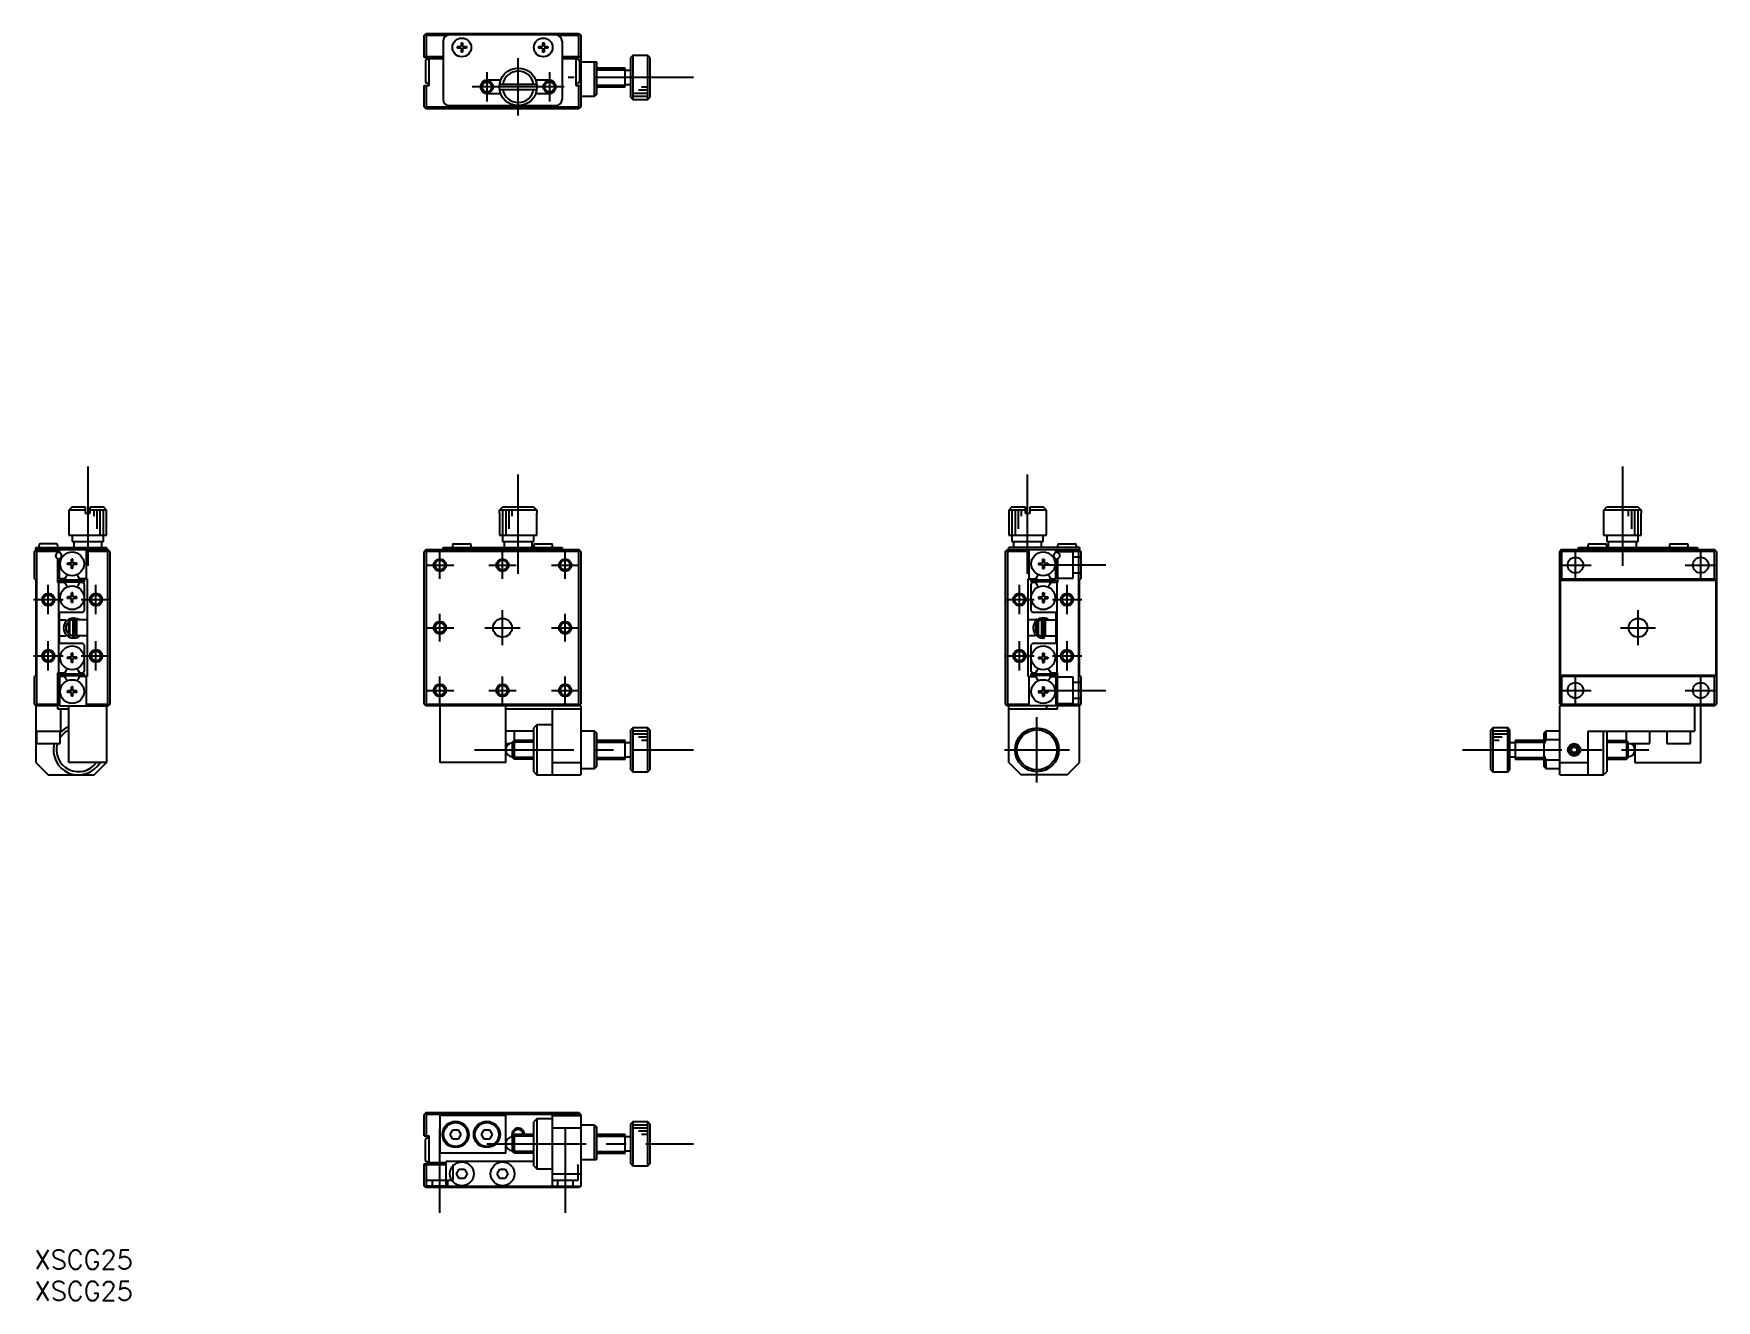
# Model space of a CAD drawing. Extents: x 0 to 269, y -8 to 194.
import ezdxf

# ---------------------------------------------------------------- set-up
doc = ezdxf.new("R2010")
doc.units = 0
doc.header["$LTSCALE"] = 0.5
doc.linetypes.add('CENTER', pattern=[50.8, 31.75, -6.35, 6.35, -6.35])
doc.linetypes.add('DASHED', pattern=[19.05, 12.7, -6.35])
for name, color, linetype in [('MSM_CENTER', 1, 'CENTER'), ('MSM_CONTINUOUS', 7, 'CONTINUOUS'), ('MSM_DASHED', 4, 'DASHED'), ('MSM_NARROW', 5, 'CONTINUOUS'), ('MSM_PART_NUMBER', 7, 'CONTINUOUS')]:
    doc.layers.add(name, color=color, linetype=linetype)
doc.styles.get("Standard").update_dxf_attribs({"font": 'txt.shx', "height": 3, "bigfont": 'bigfont.shx'})

# ---------------------------------------------------------------- blocks, each defined once
blk = doc.blocks.new('*U2')
at = {"layer": 'MSM_PART_NUMBER'}
blk.add_text('XSCG25', height=3, dxfattribs=at).set_placement((0, -3))
blk = doc.blocks.new('*U3')
at = {"layer": 'MSM_PART_NUMBER'}
blk.add_text('XSCG25', height=3, dxfattribs=at).set_placement((0, -8))

msp = doc.modelspace()

# ---------------------------------------------------------------- linework, layer by layer
at = {"layer": 'MSM_CENTER'}
for p, q in [((72.216783, 188.168367), (72.216783, 183.482171)), ((77.216783, 181.225269), (77.216783, 190.425269)), ((82.216783, 188.168367), (82.216783, 183.482171)), ((84.559881, 185.825269), (69.873685, 185.825269)), ((105.216783, 187.325269), (85.216783, 187.325269)), ((8.5, 125.181801), (8.5, 108.039572)), ((77.216783, 108.039572), (77.216783, 125.181801)), ((158.541909, 108.039572), (158.541909, 125.181801)), ((253.508715, 125.181801), (253.508715, 108.039572)), ((64.716783, 107.23346), (64.716783, 111.63346)), ((74.716783, 107.23346), (74.716783, 111.63346)), ((84.716783, 107.23346), (84.716783, 111.63346)), ((246.008715, 106.93346), (246.008715, 111.93346)), ((266.008715, 106.93346), (266.008715, 111.93346)), ((62.516783, 109.43346), (66.916783, 109.43346)), ((72.516783, 109.43346), (76.916783, 109.43346)), ((82.516783, 109.43346), (86.916783, 109.43346)), ((171.041909, 109.43346), (161.041909, 109.43346)), ((243.508715, 109.43346), (248.508715, 109.43346)), ((263.508715, 109.43346), (268.508715, 109.43346)), ((2.2, 101.590362), (2.2, 106.276558)), ((9.8, 101.590362), (9.8, 106.276558)), ((157.241909, 101.590362), (157.241909, 106.276558)), ((164.841909, 101.590362), (164.841909, 106.276558)), ((-0.143098, 103.93346), (4.543098, 103.93346)), ((7.456902, 103.93346), (12.143098, 103.93346)), ((74.716783, 96.63346), (74.716783, 102.23346)), ((154.898811, 103.93346), (159.585007, 103.93346)), ((162.498811, 103.93346), (167.185007, 103.93346)), ((256.008715, 96.63346), (256.008715, 102.23346)), ((62.516783, 99.43346), (66.916783, 99.43346)), ((64.716783, 97.23346), (64.716783, 101.63346)), ((71.916783, 99.43346), (77.516783, 99.43346)), ((82.516783, 99.43346), (86.916783, 99.43346)), ((84.716783, 97.23346), (84.716783, 101.63346)), ((253.208715, 99.43346), (258.808715, 99.43346)), ((2.2, 92.590362), (2.2, 97.276558)), ((9.8, 92.590362), (9.8, 97.276558)), ((157.241909, 92.590362), (157.241909, 97.276558)), ((164.841909, 92.590362), (164.841909, 97.276558)), ((-0.143098, 94.93346), (4.543098, 94.93346)), ((7.456902, 94.93346), (12.143098, 94.93346)), ((154.898811, 94.93346), (159.585007, 94.93346)), ((162.498811, 94.93346), (167.185007, 94.93346)), ((64.716783, 87.23346), (64.716783, 91.63346)), ((74.716783, 87.23346), (74.716783, 91.63346)), ((84.716783, 87.23346), (84.716783, 91.63346)), ((246.008715, 86.93346), (246.008715, 91.93346)), ((266.008715, 86.93346), (266.008715, 91.93346)), ((62.516783, 89.43346), (66.916783, 89.43346)), ((72.516783, 89.43346), (76.916783, 89.43346)), ((82.516783, 89.43346), (86.916783, 89.43346)), ((161.041909, 89.43346), (171.041909, 89.43346)), ((243.508715, 89.43346), (248.508715, 89.43346)), ((263.508715, 89.43346), (268.508715, 89.43346)), ((160.041909, 74.73346), (160.041909, 85.13346)), ((70.216783, 79.93346), (105.216783, 79.93346)), ((154.841909, 79.93346), (165.241909, 79.93346)), ((227.989571, 79.93346), (257.734707, 79.93346)), ((64.666783, 19.33911), (64.666783, 6)), ((84.716783, 19.33911), (84.716783, 6)), ((72.204285, 17), (105.208003, 17))]:
    msp.add_line(p, q, dxfattribs=at)
at = {"layer": 'MSM_CONTINUOUS'}
for p, q in [((62.216783, 194.025269), (62.516783, 194.325269)), ((62.216783, 190.525269), (62.216783, 194.025269)), ((62.366783, 194.175269), (62.516783, 194.025269)), ((62.516783, 194.325269), (86.916783, 194.325269)), ((65.780893, 194.025269), (62.516783, 194.025269)), ((62.516783, 194.025269), (62.516783, 190.625269)), ((83.216783, 194.125269), (66.216783, 194.125269)), ((86.916783, 194.025269), (83.652673, 194.025269)), ((86.916783, 194.325269), (87.216783, 194.025269)), ((86.916783, 194.025269), (87.066783, 194.175269)), ((86.916783, 190.625269), (86.916783, 194.025269)), ((87.216783, 194.125269), (87.116783, 194.125269)), ((87.216783, 194.125269), (87.216783, 182.625269)), ((65.216783, 193.125269), (65.216783, 183.825269)), ((67.466783, 192.250269), (68.091783, 192.250269)), ((67.466783, 192.250269), (67.466783, 192.000269)), ((68.091783, 192.000269), (67.466783, 192.000269)), ((68.091783, 192.875269), (68.341783, 192.875269)), ((68.091783, 192.875269), (68.091783, 192.250269)), ((68.091783, 192.000269), (68.091783, 191.375269)), ((68.341783, 191.375269), (68.091783, 191.375269)), ((68.341783, 192.875269), (68.341783, 192.250269)), ((68.341783, 192.250269), (68.966783, 192.250269)), ((68.341783, 192.000269), (68.341783, 191.375269)), ((68.966783, 192.000269), (68.341783, 192.000269)), ((68.966783, 192.250269), (68.966783, 192.000269)), ((80.466783, 192.250269), (81.091783, 192.250269)), ((80.466783, 192.250269), (80.466783, 192.000269)), ((81.091783, 192.000269), (80.466783, 192.000269)), ((81.091783, 192.875269), (81.341783, 192.875269)), ((81.091783, 192.875269), (81.091783, 192.250269)), ((81.091783, 192.000269), (81.091783, 191.375269)), ((81.341783, 191.375269), (81.091783, 191.375269)), ((81.341783, 192.875269), (81.341783, 192.250269)), ((81.341783, 192.250269), (81.966783, 192.250269)), ((81.341783, 192.000269), (81.341783, 191.375269)), ((81.966783, 192.000269), (81.341783, 192.000269)), ((81.966783, 192.250269), (81.966783, 192.000269)), ((84.216783, 193.125269), (84.216783, 183.825269)), ((95.516783, 190.825269), (95.216783, 190.525269)), ((95.516783, 190.825269), (95.516783, 183.825269)), ((97.916783, 190.825269), (95.516783, 190.825269)), ((97.916783, 183.825269), (97.916783, 190.825269)), ((98.216783, 190.525269), (97.916783, 190.825269)), ((65.216783, 190.625269), (62.216783, 190.625269)), ((63.016783, 190.525269), (62.216783, 190.525269)), ((62.416783, 189.975269), (62.416783, 186.675269)), ((62.766783, 190.225269), (62.666783, 190.225269)), ((63.016783, 186.025269), (63.016783, 190.525269)), ((65.216783, 190.325269), (63.016783, 190.325269)), ((87.216783, 190.625269), (84.216783, 190.625269)), ((86.416783, 190.325269), (84.216783, 190.325269)), ((87.216783, 190.525269), (86.416783, 190.525269)), ((86.416783, 190.525269), (86.416783, 186.025269)), ((86.766783, 190.225269), (86.666783, 190.225269)), ((87.016783, 189.975269), (87.016783, 186.675269)), ((87.216783, 189.825269), (89.716783, 189.825269)), ((89.416783, 184.325269), (89.416783, 189.825269)), ((89.716783, 189.825269), (89.716783, 184.625269)), ((94.316783, 188.825269), (89.716802, 188.825269)), ((94.316783, 185.825269), (94.316783, 188.825269)), ((95.216783, 188.425269), (94.316783, 188.425269)), ((95.216783, 184.125269), (95.216783, 190.525269)), ((98.216783, 190.525269), (98.216783, 184.125269)), ((62.216783, 182.625269), (62.216783, 186.025269)), ((62.216783, 186.025269), (63.016783, 186.025269)), ((62.516783, 186.025269), (62.516783, 182.625269)), ((62.666783, 186.425269), (62.766783, 186.425269)), ((72.316783, 186.925269), (74.425726, 186.925269)), ((80.189997, 186.225269), (74.243569, 186.225269)), ((74.243569, 185.425269), (80.189997, 185.425269)), ((80.00784, 186.925269), (82.116783, 186.925269)), ((86.416783, 186.025269), (87.216783, 186.025269)), ((86.666783, 186.425269), (86.766783, 186.425269)), ((86.916783, 182.625269), (86.916783, 186.025269)), ((89.716802, 185.825269), (94.316783, 185.825269)), ((94.316783, 186.225269), (95.216783, 186.225269)), ((66.216783, 182.825269), (83.216783, 182.825269)), ((74.425726, 184.725269), (72.316783, 184.725269)), ((82.116783, 184.725269), (80.00784, 184.725269)), ((87.216783, 184.325269), (89.416783, 184.325269)), ((89.416783, 184.325269), (89.716783, 184.625269)), ((95.216783, 184.125269), (95.516783, 183.825269)), ((95.516783, 183.825269), (97.916783, 183.825269)), ((97.916783, 183.825269), (98.216783, 184.125269)), ((62.516783, 182.325269), (62.216783, 182.625269)), ((62.516783, 182.625269), (62.366783, 182.475269)), ((62.516783, 182.625269), (86.916783, 182.625269)), ((86.916783, 182.325269), (62.516783, 182.325269)), ((87.066783, 182.475269), (86.916783, 182.625269)), ((87.216783, 182.625269), (86.916783, 182.325269)), ((6, 118.73346), (5.5, 118.23346)), ((8.1, 118.23346), (5.5, 118.23346)), ((5.5, 118.23346), (5.5, 114.23346)), ((6, 118.73346), (8.1, 118.73346)), ((8.1, 118.73346), (8.1, 117.73346)), ((8.9, 118.73346), (11, 118.73346)), ((8.9, 117.73346), (8.9, 118.73346)), ((11.5, 118.23346), (8.9, 118.23346)), ((11.5, 118.23346), (11, 118.73346)), ((11.5, 114.23346), (11.5, 118.23346)), ((74.243569, 118.23346), (74.74899, 118.73346)), ((74.243569, 117.73346), (74.243569, 118.23346)), ((80.189997, 118.23346), (74.243569, 118.23346)), ((74.74899, 118.73346), (79.684575, 118.73346)), ((79.684575, 118.73346), (80.189997, 118.23346)), ((80.189997, 118.23346), (80.189997, 117.73346)), ((156.041909, 118.73346), (155.541909, 118.23346)), ((158.141909, 118.23346), (155.541909, 118.23346)), ((155.541909, 118.23346), (155.541909, 114.23346)), ((156.041909, 118.73346), (158.141909, 118.73346)), ((158.141909, 118.73346), (158.141909, 117.73346)), ((158.941909, 118.73346), (161.041909, 118.73346)), ((158.941909, 117.73346), (158.941909, 118.73346)), ((161.541909, 118.23346), (158.941909, 118.23346)), ((161.541909, 118.23346), (161.041909, 118.73346)), ((161.541909, 114.23346), (161.541909, 118.23346)), ((250.535502, 118.23346), (251.040923, 118.73346)), ((256.481929, 118.23346), (250.535502, 118.23346)), ((250.535502, 117.73346), (250.535502, 118.23346)), ((251.040923, 118.73346), (255.976508, 118.73346)), ((255.976508, 118.73346), (256.481929, 118.23346)), ((256.481929, 118.23346), (256.481929, 117.73346)), ((8.1, 117.73346), (8.9, 117.73346)), ((74.216783, 117.73346), (74.243569, 117.73346)), ((74.216783, 117.73346), (74.216783, 114.23346)), ((80.189997, 117.73346), (80.216783, 117.73346)), ((80.216783, 114.23346), (80.216783, 117.73346)), ((158.141909, 117.73346), (158.941909, 117.73346)), ((250.508715, 117.73346), (250.508715, 114.23346)), ((250.508715, 117.73346), (250.535502, 117.73346)), ((256.481929, 117.73346), (256.508715, 117.73346)), ((256.508715, 114.23346), (256.508715, 117.73346)), ((5.5, 114.23346), (11.5, 114.23346)), ((6, 114.23346), (6, 113.23346)), ((6, 113.23346), (11, 113.23346)), ((6.25, 113.23346), (6.25, 112.23346)), ((10.75, 112.23346), (10.75, 113.23346)), ((11, 113.23346), (11, 114.23346)), ((74.216783, 114.23346), (80.216783, 114.23346)), ((74.716783, 114.23346), (74.716783, 113.23346)), ((74.716783, 113.23346), (79.716783, 113.23346)), ((74.966783, 113.23346), (74.966783, 112.23346)), ((79.466783, 112.23346), (79.466783, 113.23346)), ((79.716783, 113.23346), (79.716783, 114.23346)), ((155.541909, 114.23346), (161.541909, 114.23346)), ((156.041909, 114.23346), (156.041909, 113.23346)), ((156.041909, 113.23346), (161.041909, 113.23346)), ((156.291909, 113.23346), (156.291909, 112.23346)), ((160.791909, 112.23346), (160.791909, 113.23346)), ((161.041909, 113.23346), (161.041909, 114.23346)), ((250.508715, 114.23346), (256.508715, 114.23346)), ((251.008715, 114.23346), (251.008715, 113.23346)), ((251.008715, 113.23346), (256.008715, 113.23346)), ((251.258715, 113.23346), (251.258715, 112.23346)), ((255.758715, 112.23346), (255.758715, 113.23346)), ((256.008715, 113.23346), (256.008715, 114.23346)), ((0, 111.63346), (0.3, 111.93346)), ((0, 107.23346), (0, 111.63346)), ((0.3, 111.63346), (0.15, 111.78346)), ((0.2, 111.93346), (0.2, 112.23346)), ((0.2, 112.23346), (11.5, 112.23346)), ((0.2, 111.93346), (11.7, 111.93346)), ((0.3, 111.63346), (0.3, 87.23346)), ((3.7, 111.63346), (0.3, 111.63346)), ((0.7, 112.58346), (0.7, 112.48346)), ((3.45, 112.83346), (0.95, 112.83346)), ((3.7, 112.48346), (3.7, 112.58346)), ((3.7, 111.41043), (3.7, 111.93346)), ((3.7, 106.63346), (3.7, 110.45649)), ((4, 111.41043), (4, 111.93346)), ((4, 107.23346), (4, 110.45649)), ((5.875, 109.75846), (5.875, 110.38346)), ((6.125, 110.38346), (5.875, 110.38346)), ((6.125, 109.75846), (6.125, 110.38346)), ((8.3, 107.23346), (8.3, 111.93346)), ((11.7, 111.63346), (8.3, 111.63346)), ((11.5, 112.23346), (11.5, 111.93346)), ((12, 111.63346), (11.7, 111.93346)), ((11.85, 111.78346), (11.7, 111.63346)), ((11.7, 87.23346), (11.7, 111.63346)), ((12, 111.63346), (12, 87.23346)), ((62.516783, 111.93346), (62.216783, 111.63346)), ((62.216783, 87.23346), (62.216783, 111.63346)), ((62.516783, 111.63346), (62.366783, 111.78346)), ((62.516783, 111.93346), (86.916783, 111.93346)), ((86.916783, 111.63346), (62.516783, 111.63346)), ((62.516783, 111.63346), (62.516783, 87.23346)), ((65.216783, 111.93346), (65.216783, 112.23346)), ((65.216783, 112.23346), (84.216783, 112.23346)), ((66.716783, 112.58346), (66.716783, 112.48346)), ((66.966783, 112.83346), (69.466783, 112.83346)), ((69.716783, 112.48346), (69.716783, 112.58346)), ((79.716783, 112.58346), (79.716783, 112.48346)), ((79.966783, 112.83346), (82.466783, 112.83346)), ((82.716783, 112.48346), (82.716783, 112.58346)), ((84.216783, 112.23346), (84.216783, 111.93346)), ((87.216783, 111.63346), (86.916783, 111.93346)), ((87.066783, 111.78346), (86.916783, 111.63346)), ((86.916783, 87.23346), (86.916783, 111.63346)), ((87.216783, 111.63346), (87.216783, 87.23346)), ((155.041909, 111.63346), (155.341909, 111.93346)), ((155.041909, 87.23346), (155.041909, 111.63346)), ((155.341909, 111.63346), (155.191909, 111.78346)), ((155.341909, 111.93346), (166.841909, 111.93346)), ((158.741909, 111.63346), (155.341909, 111.63346)), ((155.341909, 111.63346), (155.341909, 87.23346)), ((155.541909, 111.93346), (155.541909, 112.23346)), ((166.841909, 112.23346), (155.541909, 112.23346)), ((158.741909, 111.93346), (158.741909, 107.23346)), ((160.916909, 110.38346), (161.166909, 110.38346)), ((160.916909, 110.38346), (160.916909, 109.75846)), ((161.166909, 110.38346), (161.166909, 109.75846)), ((163.041909, 111.41043), (163.041909, 111.93346)), ((163.041909, 107.23346), (163.041909, 110.45649)), ((163.341909, 112.58346), (163.341909, 112.48346)), ((163.341909, 111.41043), (163.341909, 111.93346)), ((166.741909, 111.63346), (163.341909, 111.63346)), ((163.341909, 110.45649), (163.341909, 106.63346)), ((163.591909, 112.83346), (166.091909, 112.83346)), ((166.341909, 112.48346), (166.341909, 112.58346)), ((166.741909, 111.93346), (167.041909, 111.63346)), ((166.891909, 111.78346), (166.741909, 111.63346)), ((166.741909, 87.23346), (166.741909, 111.63346)), ((166.841909, 112.23346), (166.841909, 111.93346)), ((167.041909, 111.63346), (167.041909, 107.23346)), ((243.808715, 111.93346), (243.508715, 111.63346)), ((243.508715, 87.23346), (243.508715, 111.63346)), ((243.808715, 111.63346), (243.658715, 111.78346)), ((243.808715, 111.93346), (268.208715, 111.93346)), ((268.208715, 111.63346), (243.808715, 111.63346)), ((243.808715, 111.63346), (243.808715, 107.23346)), ((246.508715, 111.93346), (246.508715, 112.23346)), ((246.508715, 112.23346), (265.508715, 112.23346)), ((248.008715, 112.58346), (248.008715, 112.48346)), ((248.258715, 112.83346), (250.758715, 112.83346)), ((251.008715, 112.48346), (251.008715, 112.58346)), ((261.008715, 112.58346), (261.008715, 112.48346)), ((261.258715, 112.83346), (263.758715, 112.83346)), ((264.008715, 112.48346), (264.008715, 112.58346)), ((265.508715, 112.23346), (265.508715, 111.93346)), ((268.508715, 111.63346), (268.208715, 111.93346)), ((268.358715, 111.78346), (268.208715, 111.63346)), ((268.208715, 107.23346), (268.208715, 111.63346)), ((268.508715, 111.63346), (268.508715, 87.23346)), ((4.968997, 107.52871), (4.798534, 107.23346)), ((5.25, 109.50846), (5.25, 109.75846)), ((5.875, 109.75846), (5.25, 109.75846)), ((5.875, 109.50846), (5.25, 109.50846)), ((5.875, 108.88346), (5.875, 109.50846)), ((6.125, 108.88346), (5.875, 108.88346)), ((6.75, 109.75846), (6.125, 109.75846)), ((6.75, 109.50846), (6.125, 109.50846)), ((6.125, 108.88346), (6.125, 109.50846)), ((6.75, 109.50846), (6.75, 109.75846)), ((7.201466, 107.23346), (7.031004, 107.52871)), ((159.840443, 107.23346), (160.010906, 107.52871)), ((160.291909, 109.75846), (160.916909, 109.75846)), ((160.291909, 109.75846), (160.291909, 109.50846)), ((160.291909, 109.50846), (160.916909, 109.50846)), ((160.916909, 109.50846), (160.916909, 108.88346)), ((160.916909, 108.88346), (161.166909, 108.88346)), ((161.166909, 109.75846), (161.791909, 109.75846)), ((161.166909, 109.50846), (161.166909, 108.88346)), ((161.166909, 109.50846), (161.791909, 109.50846)), ((161.791909, 109.75846), (161.791909, 109.50846)), ((162.072912, 107.52871), (162.243375, 107.23346)), ((0, 107.23346), (0.2, 107.03346)), ((0.2, 107.03346), (0.2, 91.83346)), ((4.798534, 106.63346), (3.7, 106.63346)), ((3.8, 106.63346), (3.8, 92.23346)), ((4.798534, 107.23346), (4, 107.23346)), ((4, 107.08346), (8, 107.08346)), ((4, 107.08346), (4, 106.78346)), ((4, 106.78346), (8, 106.78346)), ((4.968997, 106.33821), (4.798534, 106.63346)), ((5.875, 104.35846), (5.875, 104.98346)), ((6.125, 104.98346), (5.875, 104.98346)), ((6.125, 104.35846), (6.125, 104.98346)), ((7.201466, 106.63346), (7.031004, 106.33821)), ((8.4, 107.23346), (7.201466, 107.23346)), ((7.7, 106.63346), (7.201466, 106.63346)), ((8, 106.33346), (7.7, 106.63346)), ((8, 106.78346), (8, 107.08346)), ((8, 102.23346), (8, 106.33346)), ((8.4, 107.23346), (8.4, 91.63346)), ((158.641909, 107.23346), (159.840443, 107.23346)), ((158.641909, 91.63346), (158.641909, 107.23346)), ((159.041909, 107.083462), (163.041909, 107.083462)), ((159.041909, 107.08346), (159.041909, 106.78346)), ((163.041909, 106.78346), (159.041909, 106.78346)), ((159.341909, 106.63346), (159.041909, 106.33346)), ((159.041909, 106.33346), (159.041909, 102.23346)), ((159.840443, 106.63346), (159.341909, 106.63346)), ((160.010906, 106.33821), (159.840443, 106.63346)), ((160.916909, 104.98346), (161.166909, 104.98346)), ((160.916909, 104.98346), (160.916909, 104.35846)), ((161.166909, 104.98346), (161.166909, 104.35846)), ((162.243375, 106.63346), (162.072912, 106.33821)), ((162.243375, 107.23346), (163.041909, 107.23346)), ((163.341909, 106.63346), (162.243375, 106.63346)), ((163.041909, 106.78346), (163.041909, 107.08346)), ((163.241909, 92.23346), (163.241909, 106.63346)), ((166.841909, 107.03346), (167.041909, 107.23346)), ((166.841909, 91.83346), (166.841909, 107.03346)), ((243.608715, 107.03346), (243.808715, 107.23346)), ((243.608715, 91.83346), (243.608715, 107.03346)), ((243.608715, 107.03346), (268.408715, 107.03346)), ((243.808715, 107.23346), (268.208715, 107.23346)), ((268.208715, 107.23346), (268.408715, 107.03346)), ((268.408715, 107.03346), (268.408715, 91.83346)), ((5.25, 104.10846), (5.25, 104.35846)), ((5.875, 104.35846), (5.25, 104.35846)), ((5.875, 104.10846), (5.25, 104.10846)), ((5.875, 103.48346), (5.875, 104.10846)), ((6.125, 103.48346), (5.875, 103.48346)), ((6.75, 104.35846), (6.125, 104.35846)), ((6.75, 104.10846), (6.125, 104.10846)), ((6.125, 103.48346), (6.125, 104.10846)), ((6.75, 104.10846), (6.75, 104.35846)), ((7.7, 101.93346), (8, 102.23346)), ((159.041909, 102.23346), (159.341909, 101.93346)), ((160.291909, 104.35846), (160.916909, 104.35846)), ((160.291909, 104.35846), (160.291909, 104.10846)), ((160.291909, 104.10846), (160.916909, 104.10846)), ((160.916909, 104.10846), (160.916909, 103.48346)), ((160.916909, 103.48346), (161.166909, 103.48346)), ((161.166909, 104.35846), (161.791909, 104.35846)), ((161.166909, 104.10846), (161.166909, 103.48346)), ((161.166909, 104.10846), (161.791909, 104.10846)), ((161.791909, 104.35846), (161.791909, 104.10846)), ((4, 101.93346), (7.7, 101.93346)), ((4, 96.93346), (4, 101.93346)), ((5.054234, 100.66346), (4, 100.66346)), ((5.6, 100.63346), (5.4, 100.42341)), ((5.4, 100.42341), (5.4, 98.443511)), ((5.6, 100.63346), (5.6, 98.23346)), ((5.9, 100.63346), (5.6, 100.63346)), ((5.9, 100.68346), (5.9, 100.63346)), ((6.1, 100.68346), (5.9, 100.68346)), ((6.087035, 100.763708), (6.083289, 100.683695)), ((6.111411, 100.886905), (6.087035, 100.763708)), ((6.098381, 100.77397), (6.098381, 97.994316)), ((6.103839, 100.679621), (6.1, 100.68346)), ((6.1, 100.68346), (6.1, 98.18346)), ((6.180579, 100.960457), (6.111411, 100.886905)), ((6.279755, 100.983789), (6.180579, 100.960457)), ((6.37656, 100.947021), (6.279755, 100.983789)), ((6.984845, 100.793418), (6.295189, 100.982195)), ((6.43544, 100.864012), (6.37656, 100.947021)), ((6.462562, 100.778792), (6.449518, 100.772659)), ((6.7, 100.68346), (6.460273, 100.443732)), ((6.493286, 100.791922), (6.462562, 100.778792)), ((6.524619, 100.803501), (6.493286, 100.791922)), ((6.556483, 100.813503), (6.524619, 100.803501)), ((6.5888, 100.821902), (6.556483, 100.813503)), ((6.62149, 100.828679), (6.5888, 100.821902)), ((6.654473, 100.833816), (6.62149, 100.828679)), ((6.687669, 100.837301), (6.654473, 100.833816)), ((6.720995, 100.839127), (6.687669, 100.837301)), ((6.7, 100.68346), (6.7, 98.18346)), ((8.4, 100.68346), (6.7, 100.68346)), ((6.75437, 100.839287), (6.720995, 100.839127)), ((6.787712, 100.837782), (6.75437, 100.839287)), ((6.820939, 100.834615), (6.787712, 100.837782)), ((6.853969, 100.829794), (6.820939, 100.834615)), ((6.886721, 100.823331), (6.853969, 100.829794)), ((6.919115, 100.815241), (6.886721, 100.823331)), ((6.951071, 100.805543), (6.919115, 100.815241)), ((6.98251, 100.794261), (6.951071, 100.805543)), ((7.013355, 100.781422), (6.98251, 100.794261)), ((7.043529, 100.767058), (7.013355, 100.781422)), ((7.072956, 100.751204), (7.043529, 100.767058)), ((7.100077, 100.734848), (7.072956, 100.751204)), ((7.085717, 100.691227), (7.081813, 100.68346)), ((7.089217, 100.698464), (7.085717, 100.691227)), ((7.092294, 100.705134), (7.089217, 100.698464)), ((7.094932, 100.711203), (7.092294, 100.705134)), ((7.104062, 100.728571), (7.09247, 100.683484)), ((7.097118, 100.71664), (7.094932, 100.711203)), ((7.098841, 100.721418), (7.097118, 100.71664)), ((7.100093, 100.725513), (7.098841, 100.721418)), ((7.099133, 100.735125), (7.100287, 100.734689)), ((7.161227, 100.683479), (7.100046, 100.725318)), ((7.100865, 100.728902), (7.100093, 100.725513)), ((7.100287, 100.734689), (7.100963, 100.733502)), ((7.101156, 100.73157), (7.100865, 100.728902)), ((7.100963, 100.733502), (7.101156, 100.73157)), ((159.880663, 100.68346), (158.641909, 100.68346)), ((159.341909, 101.93346), (163.041909, 101.93346)), ((159.845368, 99.732728), (159.89437, 99.871514)), ((159.89437, 99.871514), (159.96027, 100.005433)), ((159.941825, 100.72552), (159.946098, 100.690509)), ((160.057298, 100.793443), (159.941832, 100.734848)), ((159.96027, 100.005433), (160.018388, 100.097779)), ((160.018388, 100.097779), (160.041738, 100.130306)), ((160.241909, 100.61346), (160.041909, 100.40341)), ((160.041909, 100.40341), (160.041909, 98.423511)), ((160.241909, 100.61346), (160.241909, 98.21346)), ((160.541909, 100.61346), (160.241909, 100.61346)), ((160.541909, 100.66346), (160.541909, 100.61346)), ((160.741909, 100.66346), (160.541909, 100.66346)), ((160.741909, 100.66346), (160.741909, 98.16346)), ((160.915507, 100.489863), (160.741909, 100.66346)), ((160.795858, 100.609665), (160.887489, 100.624732)), ((160.845233, 100.560425), (160.804564, 100.611409)), ((160.885429, 100.546514), (160.884824, 100.520887)), ((160.888776, 100.662636), (160.885429, 100.546514)), ((160.894206, 100.777997), (160.888776, 100.662636)), ((160.91525, 100.881926), (160.894206, 100.777997)), ((160.904629, 100.77397), (160.904629, 97.994316)), ((160.98469, 100.959198), (160.91525, 100.881926)), ((161.083346, 100.983938), (160.98469, 100.959198)), ((161.181427, 100.948087), (161.083346, 100.983938)), ((161.242519, 100.861531), (161.181427, 100.948087)), ((161.262507, 100.615119), (161.288414, 100.610165)), ((161.341909, 100.66346), (161.26331, 100.584861)), ((161.341909, 100.66346), (161.341909, 98.16346)), ((163.041909, 100.66346), (161.341909, 100.66346)), ((163.041909, 101.93346), (163.041909, 96.93346)), ((4, 98.16346), (4.985214, 98.16346)), ((7.7, 96.93346), (4, 96.93346)), ((5.4, 98.443511), (5.6, 98.23346)), ((5.6, 98.23346), (5.9, 98.23346)), ((5.901634, 98.179498), (5.747647, 98.233226)), ((5.763285, 98.226745), (5.77, 98.23346)), ((5.777329, 98.233189), (5.777624, 98.220905)), ((5.820274, 98.220681), (5.814108, 98.207322)), ((5.8279, 98.23346), (5.820274, 98.220681)), ((5.9, 98.23346), (5.9, 98.18346)), ((5.9, 98.18346), (6.1, 98.18346)), ((6.0813, 98.14332), (5.901634, 98.179498)), ((5.963708, 98.183331), (5.983443, 98.159639)), ((6.080166, 98.183297), (6.083735, 98.073027)), ((6.083735, 98.073027), (6.089605, 97.969349)), ((6.089605, 97.969349), (6.117546, 97.870193)), ((6.1, 98.18346), (6.107129, 98.190589)), ((6.117546, 97.870193), (6.195828, 97.799955)), ((6.195828, 97.799955), (6.300633, 97.787089)), ((6.300633, 97.787089), (6.393963, 97.836793)), ((6.393963, 97.836793), (6.442009, 97.928383)), ((6.604581, 98.278758), (6.457944, 98.213046)), ((6.589148, 98.294305), (6.459379, 98.280382)), ((6.46197, 98.42149), (6.7, 98.18346)), ((6.7, 98.18346), (8.4, 98.18346)), ((8, 96.63346), (7.7, 96.93346)), ((158.641909, 98.18346), (159.7617, 98.18346)), ((159.341909, 96.93346), (159.041909, 96.63346)), ((163.041909, 96.93346), (159.341909, 96.93346)), ((160.041909, 98.423511), (160.241909, 98.21346)), ((160.183383, 98.03902), (160.269125, 98.197274)), ((160.190947, 98.03537), (160.190943, 98.034331)), ((160.190943, 98.034331), (160.191447, 98.033294)), ((160.19116, 98.036734), (160.190947, 98.03537)), ((160.191582, 98.038419), (160.19116, 98.036734)), ((160.191447, 98.033294), (160.218652, 98.016943)), ((160.192212, 98.040421), (160.191582, 98.038419)), ((160.193049, 98.042736), (160.192212, 98.040421)), ((160.194091, 98.045358), (160.193049, 98.042736)), ((160.195334, 98.048283), (160.194091, 98.045358)), ((160.196778, 98.051503), (160.195334, 98.048283)), ((160.199295, 98.056838), (160.196778, 98.051503)), ((160.202236, 98.062789), (160.199295, 98.056838)), ((160.205588, 98.069325), (160.202236, 98.062789)), ((160.209332, 98.076414), (160.205588, 98.069325)), ((160.213452, 98.08402), (160.209332, 98.076414)), ((160.217925, 98.092107), (160.213452, 98.08402)), ((160.222732, 98.100634), (160.217925, 98.092107)), ((160.218652, 98.016943), (160.248167, 98.001098)), ((160.227846, 98.10956), (160.222732, 98.100634)), ((160.233244, 98.118839), (160.227846, 98.10956)), ((160.238898, 98.128426), (160.233244, 98.118839)), ((160.244781, 98.138274), (160.238898, 98.128426)), ((160.241909, 98.21346), (160.541909, 98.21346)), ((160.250864, 98.148334), (160.244781, 98.138274)), ((160.248167, 98.001098), (160.278432, 97.986743)), ((160.257116, 98.158556), (160.250864, 98.148334)), ((160.263506, 98.168889), (160.257116, 98.158556)), ((160.270003, 98.179283), (160.263506, 98.168889)), ((160.269125, 98.197274), (160.280579, 98.215149)), ((160.276575, 98.189687), (160.270003, 98.179283)), ((160.291856, 98.21346), (160.276575, 98.189687)), ((160.278432, 97.986743), (160.309371, 97.973913)), ((160.309371, 97.973913), (160.340906, 97.962642)), ((160.340906, 97.962642), (160.372961, 97.952955)), ((160.372961, 97.952955), (160.405455, 97.944878)), ((160.405455, 97.944878), (160.43831, 97.938429)), ((160.43831, 97.938429), (160.471443, 97.933624)), ((160.471443, 97.933624), (160.504774, 97.930476)), ((160.504774, 97.930476), (160.538219, 97.928991)), ((160.538219, 97.928991), (160.571697, 97.929173)), ((160.541909, 98.21346), (160.541909, 98.16346)), ((160.541909, 98.16346), (160.741909, 98.16346)), ((160.571697, 97.929173), (160.605124, 97.931023)), ((160.605124, 97.931023), (160.638419, 97.934535)), ((160.638419, 97.934535), (160.6715, 97.939701)), ((160.6715, 97.939701), (160.704285, 97.946507)), ((160.704285, 97.946507), (160.736692, 97.954938)), ((160.736692, 97.954938), (160.768643, 97.964973)), ((160.741909, 98.16346), (160.916727, 98.338277)), ((160.768643, 97.964973), (160.800058, 97.976587)), ((160.800058, 97.976587), (160.83086, 97.989752)), ((160.83086, 97.989752), (160.860973, 98.004434)), ((160.860973, 98.004434), (160.890322, 98.020599)), ((160.887291, 98.152193), (160.88744, 98.163336)), ((160.887291, 98.152193), (160.892168, 98.024553)), ((160.88744, 98.163336), (160.888546, 98.174445)), ((160.888546, 98.174445), (160.890602, 98.185462)), ((160.890322, 98.020599), (160.892351, 98.021788)), ((160.890602, 98.185462), (160.893596, 98.196324)), ((160.892168, 98.024553), (160.903083, 97.921284)), ((160.893596, 98.196324), (160.897513, 98.206974)), ((160.897513, 98.206974), (160.902331, 98.217352)), ((160.902331, 98.217352), (160.908023, 98.227401)), ((160.903083, 97.921284), (160.954388, 97.832024)), ((160.908023, 98.227401), (160.914559, 98.237068)), ((160.954388, 97.832024), (161.045207, 97.786669)), ((161.045207, 97.786669), (161.147397, 97.799836)), ((161.147397, 97.799836), (161.224605, 97.867986)), ((161.224605, 97.867986), (161.254379, 97.97509)), ((161.335202, 98.169948), (161.262531, 98.154416)), ((161.264581, 98.23346), (161.271909, 98.23346)), ((161.264752, 98.240617), (161.341909, 98.16346)), ((161.341909, 98.16346), (163.041909, 98.16346)), ((5.25, 94.50846), (5.25, 94.75846)), ((5.875, 94.75846), (5.25, 94.75846)), ((5.875, 94.50846), (5.25, 94.50846)), ((5.875, 94.75846), (5.875, 95.38346)), ((6.125, 95.38346), (5.875, 95.38346)), ((5.875, 93.88346), (5.875, 94.50846)), ((6.125, 94.75846), (6.125, 95.38346)), ((6.75, 94.75846), (6.125, 94.75846)), ((6.75, 94.50846), (6.125, 94.50846)), ((6.125, 93.88346), (6.125, 94.50846)), ((6.75, 94.50846), (6.75, 94.75846)), ((8, 92.53346), (8, 96.63346)), ((159.041909, 96.63346), (159.041909, 92.53346)), ((160.291909, 94.75846), (160.916909, 94.75846)), ((160.291909, 94.75846), (160.291909, 94.50846)), ((160.291909, 94.50846), (160.916909, 94.50846)), ((160.916909, 95.38346), (161.166909, 95.38346)), ((160.916909, 95.38346), (160.916909, 94.75846)), ((160.916909, 94.50846), (160.916909, 93.88346)), ((161.166909, 95.38346), (161.166909, 94.75846)), ((161.166909, 94.75846), (161.791909, 94.75846)), ((161.166909, 94.50846), (161.166909, 93.88346)), ((161.166909, 94.50846), (161.791909, 94.50846)), ((161.791909, 94.75846), (161.791909, 94.50846)), ((0.2, 91.83346), (0, 91.63346)), ((0, 87.23346), (0, 91.63346)), ((3.7, 92.23346), (4.798534, 92.23346)), ((3.7, 86.43346), (3.7, 92.23346)), ((4, 92.08346), (8, 92.08346)), ((4, 92.08346), (4, 91.78346)), ((4, 91.78346), (8, 91.78346)), ((4, 91.63346), (4, 86.93346)), ((4.798534, 91.63346), (4, 91.63346)), ((4.798534, 92.23346), (4.968997, 92.52871)), ((4.968997, 91.33821), (4.798534, 91.63346)), ((6.125, 93.88346), (5.875, 93.88346)), ((7.031004, 92.52871), (7.201466, 92.23346)), ((7.201466, 91.63346), (7.031004, 91.33821)), ((7.201466, 92.23346), (7.7, 92.23346)), ((8.4, 91.63346), (7.201466, 91.63346)), ((7.7, 92.23346), (8, 92.53346)), ((8, 91.78346), (8, 92.08346)), ((8.3, 86.93346), (8.3, 91.63346)), ((158.641909, 91.63346), (159.840443, 91.63346)), ((158.741909, 91.63346), (158.741909, 86.93346)), ((159.041909, 92.53346), (159.341909, 92.23346)), ((159.041909, 92.083462), (163.041909, 92.083462)), ((159.041909, 92.08346), (159.041909, 91.78346)), ((163.041909, 91.78346), (159.041909, 91.78346)), ((159.341909, 92.23346), (159.840443, 92.23346)), ((159.840443, 92.23346), (160.010906, 92.52871)), ((159.840443, 91.63346), (160.010906, 91.33821)), ((160.916909, 93.88346), (161.166909, 93.88346)), ((162.072912, 92.52871), (162.243375, 92.23346)), ((162.072912, 91.33821), (162.243375, 91.63346)), ((162.243375, 92.23346), (163.341909, 92.23346)), ((162.243375, 91.63346), (163.041909, 91.63346)), ((163.041909, 91.78346), (163.041909, 92.08346)), ((163.041909, 91.63346), (163.041909, 86.93346)), ((163.341909, 86.43346), (163.341909, 92.23346)), ((167.041909, 91.63346), (166.841909, 91.83346)), ((167.041909, 91.63346), (167.041909, 87.23346)), ((243.808715, 91.63346), (243.608715, 91.83346)), ((243.608715, 91.83346), (268.408715, 91.83346)), ((268.208715, 91.63346), (243.808715, 91.63346)), ((243.808715, 91.63346), (243.808715, 87.23346)), ((268.408715, 91.83346), (268.208715, 91.63346)), ((268.208715, 87.23346), (268.208715, 91.63346)), ((5.25, 89.10846), (5.25, 89.35846)), ((5.875, 89.35846), (5.25, 89.35846)), ((5.875, 89.10846), (5.25, 89.10846)), ((5.875, 89.35846), (5.875, 89.98346)), ((6.125, 89.98346), (5.875, 89.98346)), ((5.875, 88.48346), (5.875, 89.10846)), ((6.125, 89.35846), (6.125, 89.98346)), ((6.75, 89.35846), (6.125, 89.35846)), ((6.75, 89.10846), (6.125, 89.10846)), ((6.125, 88.48346), (6.125, 89.10846)), ((6.75, 89.10846), (6.75, 89.35846)), ((160.291909, 89.35846), (160.916909, 89.35846)), ((160.291909, 89.35846), (160.291909, 89.10846)), ((160.291909, 89.10846), (160.916909, 89.10846)), ((160.916909, 89.98346), (161.166909, 89.98346)), ((160.916909, 89.98346), (160.916909, 89.35846)), ((160.916909, 89.10846), (160.916909, 88.48346)), ((161.166909, 89.98346), (161.166909, 89.35846)), ((161.166909, 89.35846), (161.791909, 89.35846)), ((161.166909, 89.10846), (161.166909, 88.48346)), ((161.166909, 89.10846), (161.791909, 89.10846)), ((161.791909, 89.35846), (161.791909, 89.10846)), ((0.3, 86.93346), (0, 87.23346)), ((0.15, 87.08346), (0.3, 87.23346)), ((3.7, 86.93346), (0.2, 86.93346)), ((0.2, 86.93346), (0.2, 77.93346)), ((0.3, 87.23346), (3.7, 87.23346)), ((5.5, 86.43346), (3.7, 86.43346)), ((4, 86.93346), (11.7, 86.93346)), ((4.2, 82.93346), (4.2, 86.43346)), ((5.5, 77.93346), (5.5, 86.93346)), ((6.125, 88.48346), (5.875, 88.48346)), ((8.3, 87.23346), (11.7, 87.23346)), ((11.5, 86.93346), (11.5, 77.93346)), ((11.7, 87.23346), (11.85, 87.08346)), ((12, 87.23346), (11.7, 86.93346)), ((62.216783, 87.23346), (62.516783, 86.93346)), ((62.516783, 87.23346), (62.366783, 87.08346)), ((62.516783, 87.23346), (86.916783, 87.23346)), ((87.216783, 86.93346), (62.516783, 86.93346)), ((64.716783, 86.93346), (64.716783, 77.93346)), ((75.216783, 77.93346), (75.216783, 86.93346)), ((87.216783, 86.43346), (75.216783, 86.43346)), ((82.716783, 75.93346), (82.716783, 86.43346)), ((87.066783, 87.08346), (86.916783, 87.23346)), ((86.916783, 86.93346), (87.216783, 87.23346)), ((87.216783, 86.93346), (87.216783, 75.93346)), ((155.341909, 86.93346), (155.041909, 87.23346)), ((155.191909, 87.08346), (155.341909, 87.23346)), ((155.341909, 87.23346), (158.741909, 87.23346)), ((163.041909, 86.93346), (155.341909, 86.93346)), ((155.541909, 77.93346), (155.541909, 86.93346)), ((163.341909, 86.43346), (155.541909, 86.43346)), ((160.916909, 88.48346), (161.166909, 88.48346)), ((161.541909, 86.93346), (161.541909, 86.43346)), ((163.341909, 87.23346), (166.741909, 87.23346)), ((166.841909, 86.93346), (163.341909, 86.93346)), ((166.741909, 87.23346), (166.891909, 87.08346)), ((167.041909, 87.23346), (166.741909, 86.93346)), ((166.841909, 77.93346), (166.841909, 86.93346)), ((243.508715, 87.23346), (243.808715, 86.93346)), ((268.208715, 86.93346), (243.508715, 86.93346)), ((243.508715, 75.93346), (243.508715, 86.93346)), ((243.658715, 87.08346), (243.808715, 87.23346)), ((243.808715, 87.23346), (268.208715, 87.23346)), ((265.008715, 86.93346), (265.008715, 82.93346)), ((266.008715, 77.93346), (266.008715, 86.93346)), ((268.208715, 87.23346), (268.358715, 87.08346)), ((268.208715, 86.93346), (268.508715, 87.23346)), ((80.216783, 83.93346), (79.716783, 83.43346)), ((79.716783, 76.43346), (79.716783, 83.43346)), ((80.216783, 83.93346), (80.216783, 75.93346)), ((82.716783, 83.93346), (80.216783, 83.93346)), ((95.516783, 83.43346), (95.216783, 83.13346)), ((97.916783, 83.43346), (95.516783, 83.43346)), ((95.516783, 83.43346), (95.516783, 76.43346)), ((98.216783, 83.13346), (97.916783, 83.43346)), ((97.916783, 76.43346), (97.916783, 83.43346)), ((232.808715, 83.43346), (232.508715, 83.13346)), ((232.808715, 83.43346), (232.808715, 76.43346)), ((235.208715, 83.43346), (232.808715, 83.43346)), ((235.208715, 76.43346), (235.208715, 83.43346)), ((235.508715, 83.13346), (235.208715, 83.43346)), ((0.2, 82.93346), (4.2, 82.93346)), ((0.3, 82.93346), (0.3, 80.93346)), ((0.3, 80.93346), (4.1, 80.93346)), ((4.1, 80.93346), (4.1, 82.93346)), ((79.716783, 82.93346), (75.216783, 82.93346)), ((75.216783, 80.93346), (75.858525, 80.93346)), ((76.316783, 81.16296), (76.587283, 81.43346)), ((76.316783, 78.70396), (76.316783, 81.16296)), ((76.587283, 81.43346), (76.587283, 78.43346)), ((79.716784, 81.43346), (76.587283, 81.43346)), ((76.616783, 81.43346), (76.616783, 82.93346)), ((89.416783, 82.93346), (87.216783, 82.93346)), ((89.416783, 76.93346), (89.416783, 82.93346)), ((89.716783, 82.63346), (89.416783, 82.93346)), ((89.716783, 82.63346), (89.716783, 77.23346)), ((94.316783, 81.43346), (89.716802, 81.43346)), ((94.316783, 78.43346), (94.316783, 81.43346)), ((95.216783, 81.03346), (94.316783, 81.03346)), ((95.216783, 76.73346), (95.216783, 83.13346)), ((98.216783, 83.13346), (98.216783, 76.73346)), ((232.508715, 76.73346), (232.508715, 83.13346)), ((235.508715, 83.13346), (235.508715, 76.73346)), ((236.408715, 81.03346), (235.508715, 81.03346)), ((236.408715, 81.43346), (236.408715, 78.43346)), ((241.008696, 81.43346), (236.408715, 81.43346)), ((241.308715, 82.93346), (241.008715, 82.63346)), ((241.008715, 77.23346), (241.008715, 82.63346)), ((241.308715, 81.591772), (241.008715, 80.953264)), ((241.308715, 82.93346), (241.308715, 81.591772)), ((243.508715, 82.93346), (241.308715, 82.93346)), ((241.308715, 81.591772), (243.508715, 81.591772)), ((248.008715, 82.93346), (265.008715, 82.93346)), ((248.008715, 82.93346), (248.008715, 75.93346)), ((250.508715, 75.93346), (250.508715, 82.93346)), ((251.008715, 82.93346), (251.008715, 76.43346)), ((251.008715, 81.433461), (254.138216, 81.433461)), ((254.108715, 82.93346), (254.108715, 81.433461)), ((254.408716, 81.16296), (254.138216, 81.433461)), ((254.138216, 81.433461), (254.138216, 78.433461)), ((254.408716, 78.70396), (254.408716, 81.16296)), ((254.408716, 80.93346), (257.908715, 80.93346)), ((255.508715, 80.93346), (255.508715, 77.93346)), ((257.908715, 80.93346), (257.908715, 82.93346)), ((260.608715, 82.93346), (260.608715, 80.93346)), ((260.608715, 80.93346), (264.408715, 80.93346)), ((264.408715, 80.93346), (264.408715, 82.93346)), ((0.2, 77.93346), (2.2, 75.93346)), ((11.5, 77.93346), (5.5, 77.93346)), ((9.5, 75.93346), (11.5, 77.93346)), ((75.216783, 77.93346), (64.716783, 77.93346)), ((76.587283, 78.43346), (76.316783, 78.70396)), ((79.716784, 78.43346), (76.587283, 78.43346)), ((82.716783, 77.93346), (87.216783, 77.93346)), ((89.716802, 78.43346), (94.316783, 78.43346)), ((94.316783, 78.83346), (95.216783, 78.83346)), ((155.541909, 77.93346), (157.541909, 75.93346)), ((164.841909, 75.93346), (166.841909, 77.93346)), ((235.508715, 78.83346), (236.408715, 78.83346)), ((236.408715, 78.43346), (241.008696, 78.43346)), ((241.008715, 78.913656), (241.308715, 78.275148)), ((241.308715, 78.275148), (241.308715, 76.93346)), ((243.508715, 78.275148), (241.308715, 78.275148)), ((243.508715, 77.93346), (248.008715, 77.93346)), ((245.2891, 79.93346), (245.548907, 80.38346)), ((245.548907, 79.48346), (245.2891, 79.93346)), ((245.548908, 80.38346), (246.068523, 80.38346)), ((246.068523, 79.48346), (245.548908, 79.48346)), ((246.068523, 80.38346), (246.32833, 79.93346)), ((246.32833, 79.93346), (246.068523, 79.48346)), ((251.008715, 78.433461), (254.138216, 78.433461)), ((254.138216, 78.433461), (254.408716, 78.70396)), ((255.508715, 77.93346), (266.008715, 77.93346)), ((2.2, 75.93346), (9.5, 75.93346)), ((79.716783, 76.43346), (80.216783, 75.93346)), ((80.216783, 75.93346), (87.216783, 75.93346)), ((87.216783, 76.93346), (89.416783, 76.93346)), ((89.416783, 76.93346), (89.716783, 77.23346)), ((95.216783, 76.73346), (95.516783, 76.43346)), ((95.516783, 76.43346), (97.916783, 76.43346)), ((97.916783, 76.43346), (98.216783, 76.73346)), ((164.841909, 75.93346), (157.541909, 75.93346)), ((232.508715, 76.73346), (232.808715, 76.43346)), ((232.808715, 76.43346), (235.208715, 76.43346)), ((235.208715, 76.43346), (235.508715, 76.73346)), ((241.008715, 77.23346), (241.308715, 76.93346)), ((241.308715, 76.93346), (243.508715, 76.93346)), ((243.508715, 75.93346), (250.508715, 75.93346)), ((250.508715, 75.93346), (251.008715, 76.43346)), ((62.516783, 22), (62.216783, 21.7)), ((62.216783, 18.3), (62.216783, 21.7)), ((62.366783, 21.85), (62.516783, 21.7)), ((62.516783, 22), (86.916783, 22)), ((62.516783, 21.7), (62.516783, 18.3)), ((86.916783, 21.7), (62.516783, 21.7)), ((75.216783, 21.5), (64.716783, 21.5)), ((64.716783, 21.5), (64.716783, 15.5)), ((75.216783, 15.5), (75.216783, 21.5)), ((82.716783, 21.5), (87.216783, 21.5)), ((82.716783, 10.2), (82.716783, 21.5)), ((87.216783, 21.7), (86.916783, 22)), ((86.916783, 21.7), (87.066783, 21.85)), ((86.916783, 21.5), (86.916783, 21.7)), ((87.216783, 21.7), (87.216783, 10.2)), ((66.350757, 18.5), (66.78377, 19.25)), ((66.78377, 19.25), (67.649796, 19.25)), ((67.649796, 19.25), (68.082808, 18.5)), ((71.350757, 18.5), (71.78377, 19.25)), ((71.78377, 19.25), (72.649796, 19.25)), ((72.649796, 19.25), (73.082808, 18.5)), ((80.216783, 21), (79.716783, 20.5)), ((79.716783, 13.5), (79.716783, 20.5)), ((80.216783, 21), (80.216783, 13)), ((82.716783, 21), (80.216783, 21)), ((87.216783, 19.5), (82.716783, 19.5)), ((89.416783, 20), (87.216783, 20)), ((89.416783, 14.5), (89.416783, 20)), ((89.716783, 19.7), (89.416783, 20)), ((89.716783, 19.7), (89.716783, 14.5)), ((95.516783, 20.5), (95.216783, 20.2)), ((95.216783, 13.8), (95.216783, 20.2)), ((95.516783, 20.5), (95.516783, 13.5)), ((97.916783, 20.5), (95.516783, 20.5)), ((97.916783, 13.5), (97.916783, 20.5)), ((98.216783, 20.2), (97.916783, 20.5)), ((98.216783, 20.2), (98.216783, 13.8)), ((62.216783, 18.3), (63.016783, 18.3)), ((62.416783, 14.35), (62.416783, 17.65)), ((62.766783, 17.9), (62.666783, 17.9)), ((63.016783, 13.8), (63.016783, 18.3)), ((66.78377, 17.75), (66.350757, 18.5)), ((67.649796, 17.75), (66.78377, 17.75)), ((68.082808, 18.5), (67.649796, 17.75)), ((71.78377, 17.75), (71.350757, 18.5)), ((72.649796, 17.75), (71.78377, 17.75)), ((73.082808, 18.5), (72.649796, 17.75)), ((76.316783, 18.2295), (76.587283, 18.5)), ((76.316783, 15.7705), (76.316783, 18.2295)), ((76.587283, 18.5), (76.587283, 15.5)), ((79.716784, 18.5), (76.587283, 18.5)), ((94.316783, 18.5), (89.716802, 18.5)), ((94.316783, 15.5), (94.316783, 18.5)), ((95.216783, 18.1), (94.316783, 18.1)), ((62.216783, 13.8), (63.016783, 13.8)), ((62.216783, 10.3), (62.216783, 13.8)), ((62.216783, 13.7), (65.716783, 13.7)), ((62.516783, 13.7), (62.516783, 10.3)), ((62.666783, 14.1), (62.766783, 14.1)), ((63.016783, 14), (65.716783, 14)), ((75.216783, 15.5), (64.716783, 15.5)), ((65.716783, 10.2), (65.716783, 14.2)), ((79.716783, 14.2), (65.716783, 14.2)), ((76.587283, 15.5), (76.316783, 15.7705)), ((79.716784, 15.5), (76.587283, 15.5)), ((79.716783, 13.5), (80.216783, 13)), ((87.216783, 14.5), (89.716783, 14.5)), ((89.716802, 15.5), (94.316783, 15.5)), ((94.316783, 15.9), (95.216783, 15.9)), ((95.216783, 13.8), (95.516783, 13.5)), ((95.516783, 13.5), (97.916783, 13.5)), ((97.916783, 13.5), (98.216783, 13.8)), ((67.350757, 12.2), (67.78377, 12.95)), ((67.78377, 11.45), (67.350757, 12.2)), ((67.78377, 12.95), (68.649796, 12.95)), ((68.649796, 11.45), (67.78377, 11.45)), ((68.649796, 12.95), (69.082808, 12.2)), ((69.082808, 12.2), (68.649796, 11.45)), ((73.850757, 12.2), (74.28377, 12.95)), ((74.28377, 11.45), (73.850757, 12.2)), ((74.28377, 12.95), (75.149796, 12.95)), ((75.149796, 11.45), (74.28377, 11.45)), ((75.149796, 12.95), (75.582808, 12.2)), ((75.582808, 12.2), (75.149796, 11.45)), ((80.216783, 13), (82.716783, 13)), ((82.716783, 12.2), (87.216783, 12.2)), ((62.516783, 10), (62.216783, 10.3)), ((62.516783, 10.3), (62.366783, 10.15)), ((62.516783, 10.3), (65.716783, 10.3)), ((86.916783, 10), (62.516783, 10)), ((87.216783, 10.2), (65.716783, 10.2)), ((87.116783, 10.2), (86.916783, 10)), ((87.066783, 10.15), (87.016783, 10.2))]:
    msp.add_line(p, q, dxfattribs=at)
for centre, radius in [((68.216783, 192.125269), 1.5), ((81.216783, 192.125269), 1.5), ((77.216783, 185.825269), 3), ((72.216783, 185.825269), 0.7835), ((82.216783, 185.825269), 0.7835), ((6, 109.63346), 1.9), ((64.716783, 109.43346), 0.7835), ((74.716783, 109.43346), 0.7835), ((84.716783, 109.43346), 0.7835), ((161.041909, 109.63346), 1.9), ((246.008715, 109.43346), 1.25), ((266.008715, 109.43346), 1.25), ((6, 104.23346), 1.9), ((161.041909, 104.23346), 1.9), ((2.2, 103.93346), 0.7835), ((9.8, 103.93346), 0.7835), ((157.241909, 103.93346), 0.7835), ((164.841909, 103.93346), 0.7835), ((64.716783, 99.43346), 0.7835), ((74.716783, 99.43346), 1.5), ((84.716783, 99.43346), 0.7835), ((256.008715, 99.43346), 1.5), ((2.2, 94.93346), 0.7835), ((6, 94.63346), 1.9), ((9.8, 94.93346), 0.7835), ((157.241909, 94.93346), 0.7835), ((161.041909, 94.63346), 1.9), ((164.841909, 94.93346), 0.7835), ((6, 89.23346), 1.9), ((64.716783, 89.43346), 0.7835), ((74.716783, 89.43346), 0.7835), ((84.716783, 89.43346), 0.7835), ((161.041909, 89.23346), 1.9), ((246.008715, 89.43346), 1.25), ((266.008715, 89.43346), 1.25), ((160.041909, 79.93346), 3.5), ((160.041909, 79.93346), 3.2), ((245.808715, 79.93346), 0.7835), ((67.216783, 18.5), 2.1), ((67.216783, 18.5), 1.9), ((72.216783, 18.5), 2.1), ((72.216783, 18.5), 1.9), ((68.216783, 12.2), 1.9), ((74.716783, 12.2), 1.9)]:
    msp.add_circle(centre, radius, dxfattribs=at)
for centre, radius, start, end in [((66.216783, 193.125269), 1, 90, 180), ((83.216783, 193.125269), 1, 0, 90), ((62.666783, 189.975269), 0.25, 90, 180), ((62.766783, 189.975269), 0.25, 0, 90), ((77.216783, 185.825269), 2.5, 9.206896, 170.793104), ((86.666783, 189.975269), 0.25, 90, 180), ((86.766783, 189.975269), 0.25, 0, 90), ((62.666783, 186.675269), 0.25, 180, 270), ((62.766783, 186.675269), 0.25, 270, 0), ((72.316783, 185.825269), 1.1, 90, 270), ((77.216783, 185.825269), 2.5, 189.206896, 350.793104), ((82.116783, 185.825269), 1.1, 270, 90), ((86.666783, 186.675269), 0.25, 180, 270), ((86.766783, 186.675269), 0.25, 270, 0), ((66.216783, 183.825269), 1, 180, 270), ((83.216783, 183.825269), 1, 270, 0), ((0.95, 112.58346), 0.25, 90, 180), ((0.95, 112.48346), 0.25, 180, 270), ((3.85, 110.93346), 0.5, 107.457603, 252.542397), ((3.45, 112.58346), 0.25, 0, 90), ((3.45, 112.48346), 0.25, 270, 0), ((3.85, 110.93346), 0.5, 287.457603, 72.542397), ((66.966783, 112.58346), 0.25, 90, 180), ((66.966783, 112.48346), 0.25, 180, 270), ((69.466783, 112.58346), 0.25, 0, 90), ((69.466783, 112.48346), 0.25, 270, 0), ((79.966783, 112.58346), 0.25, 90, 180), ((79.966783, 112.48346), 0.25, 180, 270), ((82.466783, 112.58346), 0.25, 0, 90), ((82.466783, 112.48346), 0.25, 270, 0), ((163.191909, 110.93346), 0.5, 107.457603, 252.542397), ((163.591909, 112.58346), 0.25, 90, 180), ((163.591909, 112.48346), 0.25, 180, 270), ((163.191909, 110.93346), 0.5, 287.457603, 72.542397), ((166.091909, 112.58346), 0.25, 0, 90), ((166.091909, 112.48346), 0.25, 270, 0), ((248.258715, 112.58346), 0.25, 90, 180), ((248.258715, 112.48346), 0.25, 180, 270), ((250.758715, 112.58346), 0.25, 0, 90), ((250.758715, 112.48346), 0.25, 270, 0), ((261.258715, 112.58346), 0.25, 90, 180), ((261.258715, 112.48346), 0.25, 180, 270), ((263.758715, 112.58346), 0.25, 0, 90), ((263.758715, 112.48346), 0.25, 270, 0), ((6, 106.933461), 1.1905, 150.000042, 172.761629), ((6, 106.93346), 1.1905, 135, 150), ((6.091, 106.84132), 1.32, 128.260088, 134.965001), ((6, 106.933461), 1.1905, 127.543078, 135.000034), ((6, 106.933461), 1.1905, 44.999966, 52.456922), ((5.909, 106.84132), 1.32, 45.034999, 51.739912), ((6, 106.93346), 1.1905, 30, 45), ((6, 106.933461), 1.1905, 7.238411, 30), ((161.041909, 106.933461), 1.1905, 150.000042, 172.761619), ((161.041909, 106.93346), 1.1905, 135, 150), ((161.132909, 106.84132), 1.32, 128.260088, 134.965001), ((161.041909, 106.933461), 1.1905, 127.543078, 134.642946), ((161.041909, 106.933461), 1.1905, 44.999966, 52.456922), ((160.950909, 106.84132), 1.32, 45.034999, 51.739912), ((161.041909, 106.93346), 1.1905, 30, 45), ((161.041909, 106.933461), 1.1905, 7.238411, 30), ((6, 106.933461), 1.1905, 187.238411, 210), ((6, 106.933461), 1.1905, 210.000042, 232.457024), ((6.091, 107.0256), 1.32, 225.034999, 231.739912), ((6, 106.933461), 1.1905, 307.542976, 314.643568), ((5.909, 107.0256), 1.32, 308.260088, 314.965001), ((6, 106.933461), 1.1905, 314.999966, 0), ((161.041909, 106.933461), 1.1905, 187.238379, 210), ((161.041909, 106.93346), 1.1905, 210, 225), ((161.132909, 107.0256), 1.32, 225.034999, 231.739912), ((161.041909, 106.933461), 1.1905, 225.356432, 232.457024), ((161.041909, 106.933461), 1.1905, 307.542976, 314.643568), ((160.950909, 107.0256), 1.32, 308.260088, 314.965001), ((161.041909, 106.93346), 1.1905, 315, 330), ((161.041909, 106.933461), 1.1905, 330, 352.761621), ((6.233765, 99.384102), 1.599335, 89.436236, 270.629192), ((6.233739, 99.385705), 1.250326, 131.833987, 228.168466), ((-29.842541, 99.315012), 36.311036, 357.81148381, 2.44493507), ((161.03215, 99.385017), 1.598393, 90.536816, 238.370163), ((161.045796, 99.385033), 1.598467, 89.611696, 237.708539), ((161.037053, 99.386815), 1.240874, 163.81344626, 185.85498982), ((161.040903, 99.382067), 1.601567, 53.152208, 87.922405), ((121.269769, 99.254043), 40.005059, 358.16795364, 2.3028851), ((6.239655, 99.376414), 1.591473, 271.97534, 311.422501), ((161.045632, 99.385704), 1.249297, 185.7641604, 216.52943054), ((161.037971, 99.393759), 1.608889, 238.356938, 270.616493), ((6, 91.933461), 1.1905, 150.000042, 172.761643), ((6, 91.933461), 1.1905, 187.238411, 232.457024), ((6, 91.93346), 1.1905, 135, 150), ((6.091, 91.84132), 1.32, 128.260088, 134.965001), ((6, 91.933461), 1.1905, 127.543078, 134.642946), ((6, 91.933461), 1.1905, 44.999966, 52.456922), ((5.909, 91.84132), 1.32, 45.034999, 51.739912), ((6, 91.933461), 1.1905, 314.999966, 0), ((6, 91.93346), 1.1905, 30, 45), ((6, 91.933461), 1.1905, 7.238411, 30), ((161.041909, 91.933461), 1.1905, 135.000034, 232.457024), ((161.132909, 91.84132), 1.32, 128.260088, 134.965001), ((161.041909, 91.933461), 1.1905, 127.543078, 134.642946), ((161.041909, 91.933461), 1.1905, 45.357054, 52.456922), ((160.950909, 91.84132), 1.32, 45.034999, 51.739912), ((161.041909, 91.933461), 1.1905, 7.238411, 44.999966), ((161.041909, 91.933461), 1.1905, 330, 352.761619), ((6.091, 92.0256), 1.32, 225.034999, 231.739912), ((6, 91.933461), 1.1905, 307.542976, 314.643568), ((5.909, 92.0256), 1.32, 308.260088, 314.965001), ((161.132909, 92.0256), 1.32, 225.034999, 231.739912), ((161.041909, 91.933461), 1.1905, 307.542976, 314.643568), ((160.950909, 92.0256), 1.32, 308.260088, 314.965001), ((161.041909, 91.93346), 1.1905, 315, 330), ((7, 79.93346), 4, 112.024313, 136.468848), ((7, 79.93346), 4, 165.522488, 330), ((7, 79.93346), 3.5, 163.39845, 325.150095), ((7, 79.93346), 3.5, 115.376934, 145.952268), ((76.316783, 79.93346), 1.1, 90, 270), ((254.408715, 79.93346), 1.1, 270, 65.380023), ((245.808715, 79.93346), 0.5, 124.158067, 175.841933), ((245.808715, 79.93346), 0.5, 184.158067, 235.841933), ((245.808715, 79.93346), 0.5, 64.158067, 115.841933), ((245.808715, 79.93346), 0.5, 244.158067, 295.841933), ((245.808715, 79.93346), 0.5, 4.158067, 55.841933), ((245.808715, 79.93346), 0.5, 304.158067, 355.841933), ((77.216783, 18.5), 0.7835, 0, 190.38061763), ((62.666783, 17.65), 0.25, 90, 180), ((62.766783, 17.65), 0.25, 0, 90), ((76.316783, 17), 1.1, 90, 270), ((62.666783, 14.35), 0.25, 180, 270), ((62.766783, 14.35), 0.25, 270, 0)]:
    msp.add_arc(centre, radius, start, end, dxfattribs=at)
at = {"layer": 'MSM_DASHED'}
for p, q in [((165.841909, 111.53346), (163.341909, 111.53346)), ((165.841909, 107.33346), (165.841909, 111.53346)), ((167.041909, 110.68346), (165.841909, 110.68346)), ((165.841909, 108.18346), (167.041909, 108.18346)), ((163.341909, 107.33346), (165.841909, 107.33346)), ((165.841909, 91.53346), (163.341909, 91.53346)), ((165.841909, 87.33346), (165.841909, 91.53346)), ((167.041909, 90.68346), (165.841909, 90.68346)), ((163.341909, 87.33346), (165.841909, 87.33346)), ((165.841909, 88.18346), (167.041909, 88.18346)), ((66.816783, 11.2), (66.816783, 13.7)), ((82.616783, 13.7), (82.616783, 11.2)), ((86.816783, 11.2), (86.816783, 13.7)), ((62.616783, 11.2), (66.816783, 11.2)), ((63.466783, 11.2), (63.466783, 10)), ((65.966783, 10), (65.966783, 11.2)), ((82.616783, 11.2), (86.816783, 11.2)), ((83.466783, 11.2), (83.466783, 10)), ((85.966783, 10), (85.966783, 11.2))]:
    msp.add_line(p, q, dxfattribs=at)
at = {"layer": 'MSM_NARROW'}
for p, q in [((89.716784, 188.554769), (94.316784, 188.554769)), ((89.716784, 186.095769), (94.316784, 186.095769)), ((96.916783, 185.825269), (97.916783, 185.825269)), ((95.516783, 184.825269), (97.916783, 184.825269)), ((95.516783, 184.325269), (97.916783, 184.325269)), ((96.416783, 185.325269), (97.916783, 185.325269)), ((9.5, 117.23346), (9.5, 118.23346)), ((10, 115.23346), (10, 118.23346)), ((10.5, 114.23346), (10.5, 118.23346)), ((11, 114.23346), (11, 118.23346)), ((74.716783, 118.23346), (74.716783, 114.23346)), ((75.216783, 118.23346), (75.216783, 114.23346)), ((75.716783, 118.23346), (75.716783, 115.23346)), ((76.216783, 118.23346), (76.216783, 117.23346)), ((156.041909, 118.23346), (156.041909, 114.23346)), ((156.541909, 118.23346), (156.541909, 114.23346)), ((157.041909, 118.23346), (157.041909, 115.23346)), ((157.541909, 118.23346), (157.541909, 117.23346)), ((254.508715, 117.23346), (254.508715, 118.23346)), ((255.008715, 115.23346), (255.008715, 118.23346)), ((255.508715, 114.23346), (255.508715, 118.23346)), ((256.008715, 114.23346), (256.008715, 118.23346)), ((79.716784, 81.16296), (76.316783, 81.16296)), ((89.716784, 81.16296), (94.316784, 81.16296)), ((97.916783, 82.93346), (95.516783, 82.93346)), ((97.916783, 82.43346), (95.516783, 82.43346)), ((97.916783, 81.93346), (96.416783, 81.93346)), ((97.916783, 81.43346), (96.916783, 81.43346)), ((235.208715, 82.93346), (232.808715, 82.93346)), ((235.208715, 82.43346), (232.808715, 82.43346)), ((234.308715, 81.93346), (232.808715, 81.93346)), ((233.808715, 81.43346), (232.808715, 81.43346)), ((236.408715, 81.16296), (241.008715, 81.16296)), ((251.008715, 81.16296), (254.408716, 81.16296)), ((79.716784, 78.70396), (76.316783, 78.70396)), ((89.716784, 78.70396), (94.316784, 78.70396)), ((236.408715, 78.70396), (241.008715, 78.70396)), ((251.008715, 78.70396), (254.408716, 78.70396)), ((97.916783, 20), (95.516783, 20)), ((97.916783, 19.5), (95.516783, 19.5)), ((97.916783, 19), (96.416783, 19)), ((79.716784, 18.2295), (76.316783, 18.2295)), ((89.716784, 18.2295), (94.316784, 18.2295)), ((97.916783, 18.5), (96.916783, 18.5)), ((79.716784, 15.7705), (76.316783, 15.7705)), ((89.716784, 15.7705), (94.316784, 15.7705))]:
    msp.add_line(p, q, dxfattribs=at)
for centre in [(72.216783, 185.825269), (82.216783, 185.825269), (64.716783, 109.43346), (74.716783, 109.43346), (84.716783, 109.43346), (2.2, 103.93346), (9.8, 103.93346), (157.241909, 103.93346), (164.841909, 103.93346), (64.716783, 99.43346), (84.716783, 99.43346), (2.2, 94.93346), (9.8, 94.93346), (157.241909, 94.93346), (164.841909, 94.93346), (64.716783, 89.43346), (74.716783, 89.43346), (84.716783, 89.43346), (245.808715, 79.93346)]:
    msp.add_circle(centre, 1, dxfattribs=at)
msp.add_arc((77.216783, 18.5), 1, 0, 203.58587916, dxfattribs=at)

# ---------------------------------------------------------------- block references
at = {"layer": 'MSM_CONTINUOUS'}
for name in ['*U2', '*U3']:
    msp.add_blockref(name, (0, 0), dxfattribs=at)

doc.saveas('drawing.dxf')
